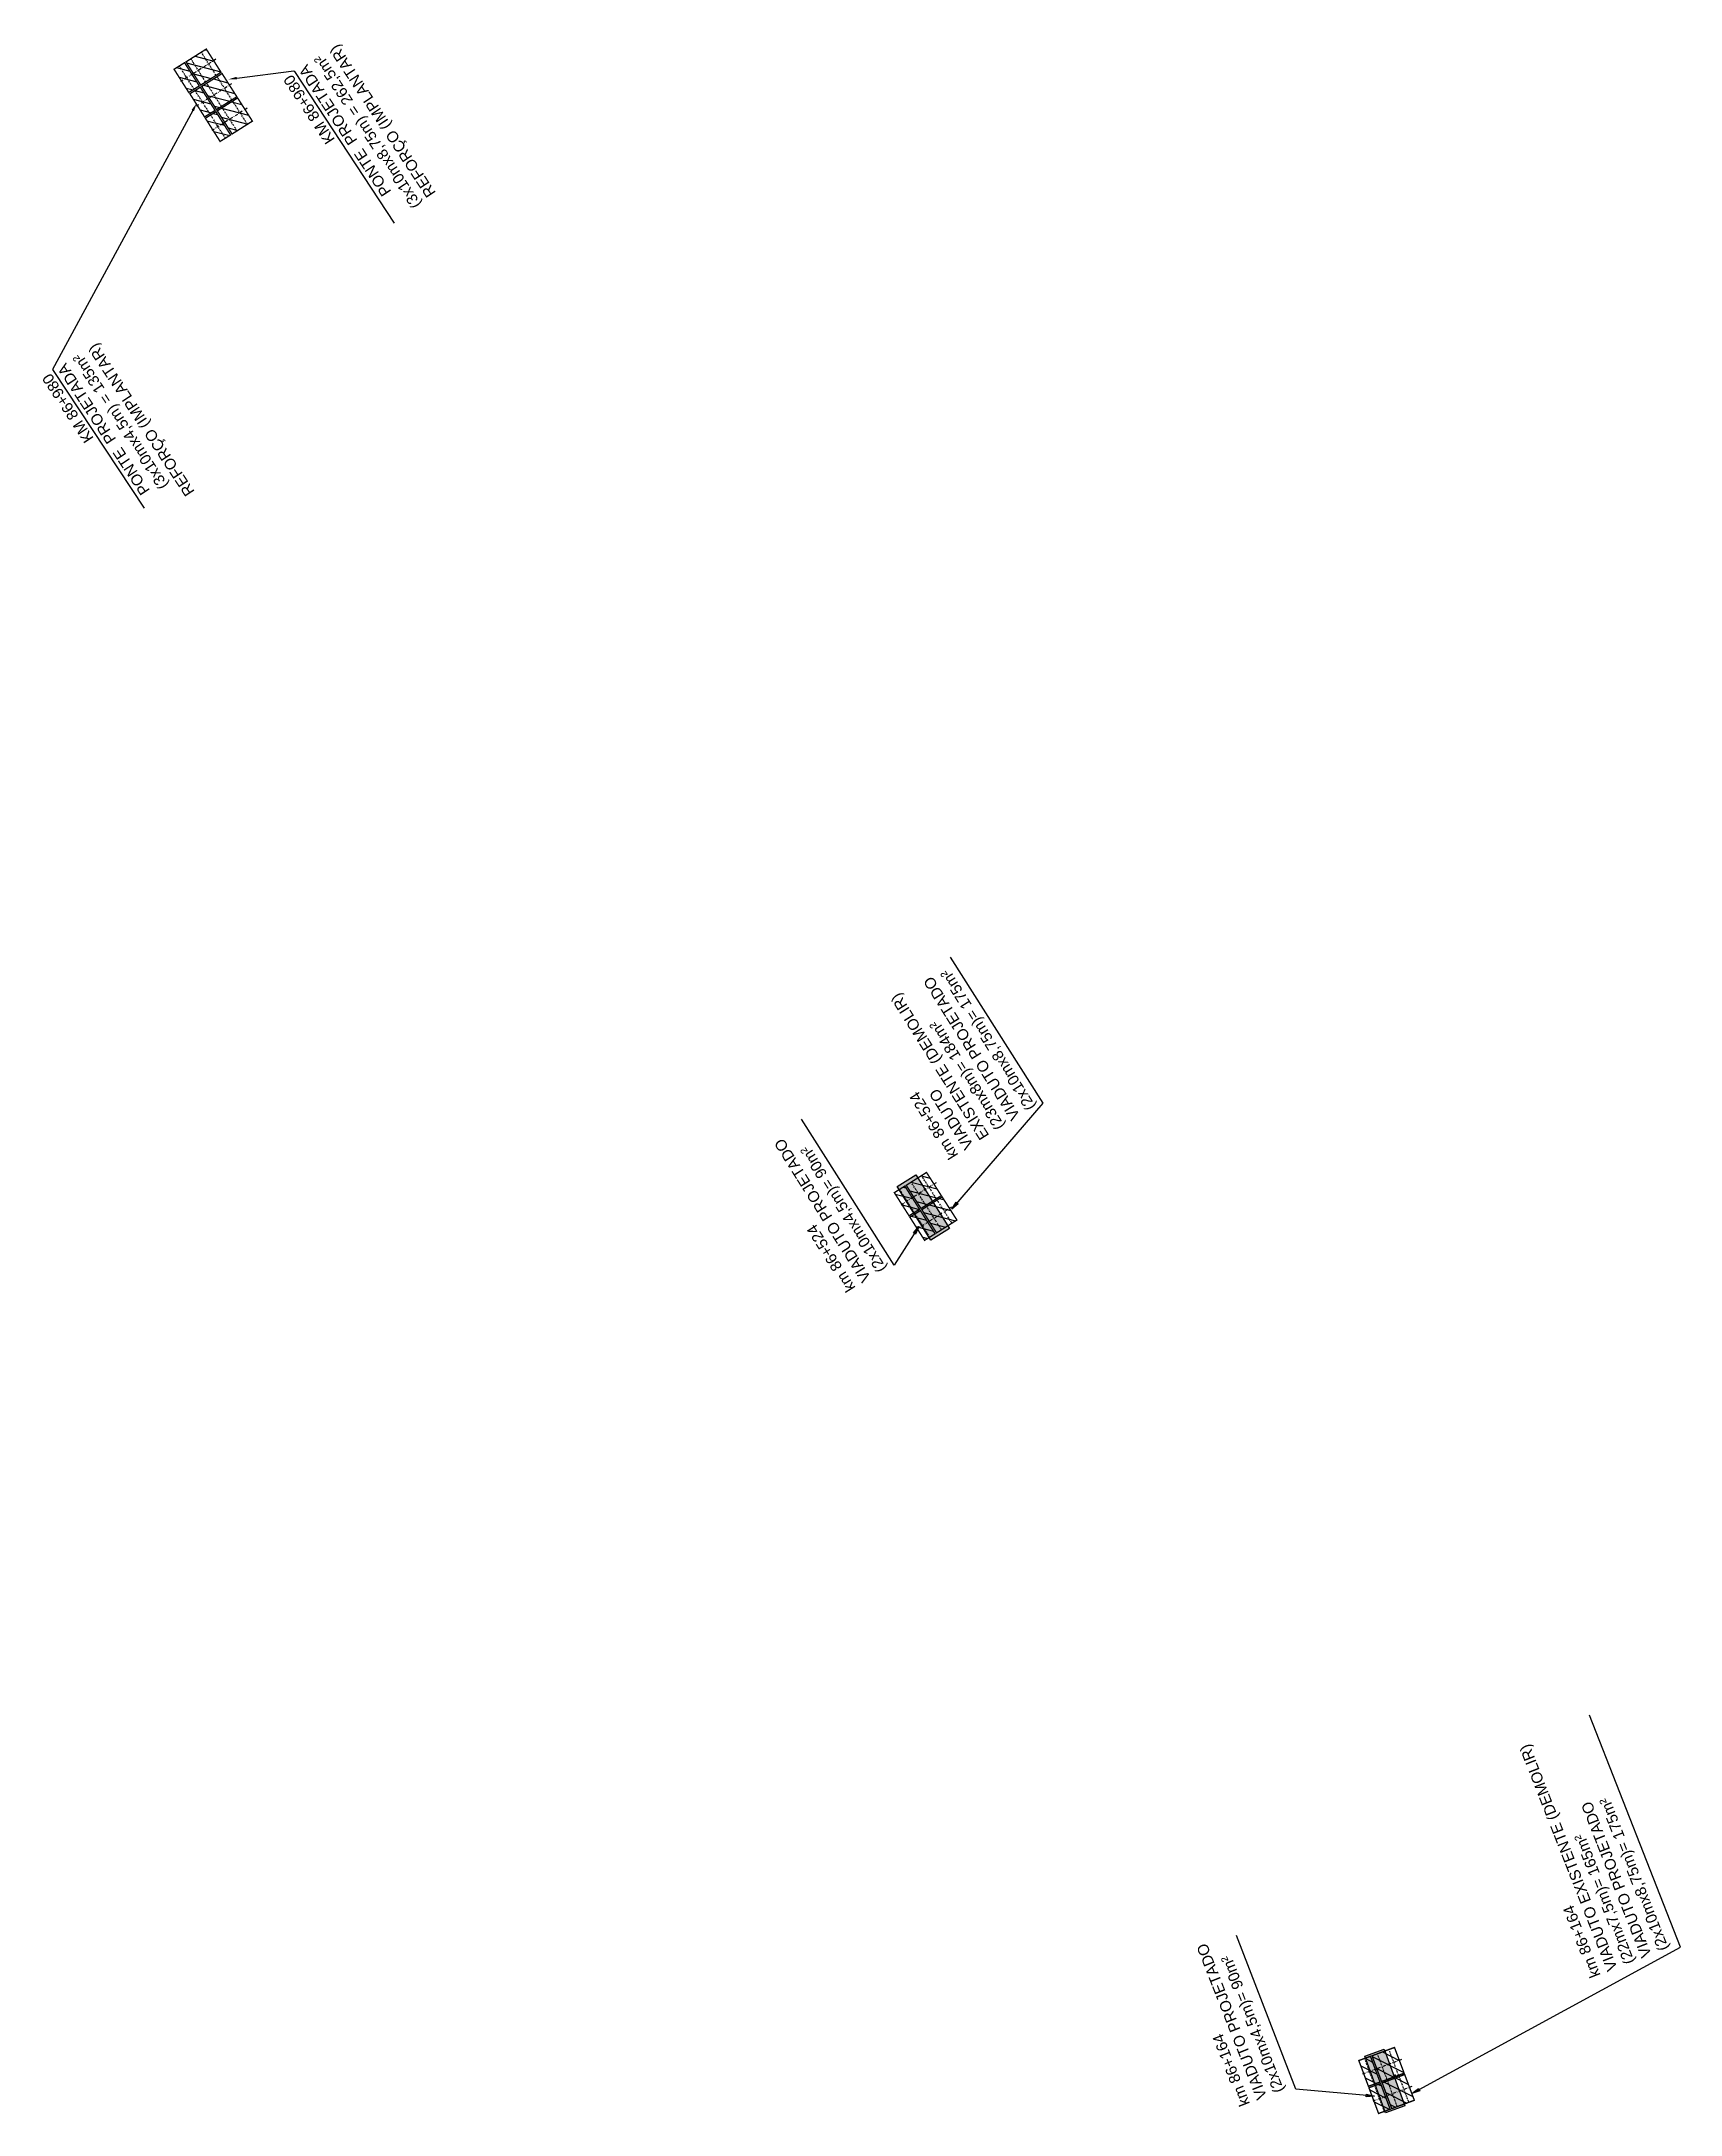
# Model space of a CAD drawing. Header units: metres. Extents: x 288915 to 323983, y 7382661 to 7464883.
# Drawn here: x 296463 to 297060, y 7453815 to 7454570 of the extents above; entities that cross this region are included whole.
import ezdxf
from ezdxf import colors
from ezdxf.entities.mleader import LeaderData, LeaderLine
from ezdxf.math import Vec2, Vec3

# ---------------------------------------------------------------- set-up
doc = ezdxf.new("R2010")
doc.units = ezdxf.units.M
doc.linetypes.add('DASHDOTX2', pattern=[2, 1, -0.5, 0, -0.5])
doc.layers.get('0').update_dxf_attribs({"color": 255})
for name, color, linetype in [('_DRENAGEM _TEXTOS_TIC', 2, 'Continuous'), ('_PASS. INFERIOR A CONSTRUIR', 10, 'Continuous'), ('_PONTE A DEMOLIR', 30, 'Continuous'), ('A-IMAGENS', 255, 'Continuous'), ('EIXO', 1, 'DASHDOTX2'), ('F-HZ-PI', 1, 'Continuous'), ('U-HZ-TEXTO-OAE', 2, 'Continuous')]:
    doc.layers.add(name, color=color, linetype=linetype)
doc.styles.add('ARIAL', font='arial.ttf')
doc.styles.add('DIM', font='arial.ttf', dxfattribs={"width": 0.8})
doc.styles.add('SIMPLEX', font='simplex.shx')
doc.dimstyles.new('U-1_2000', dxfattribs={"dimscale": 2, "dimtxt": 1.5, "dimasz": 0.75, "dimexe": 0.75, "dimexo": 0.75, "dimgap": 0.25, "dimtad": 1, "dimzin": 4, "dimtxsty": 'DIM', "dimblk": 'ARCHTICK', "dimcen": 0.7, "dimdle": 0.75, "dimclrd": 256, "dimclre": 256, "dimclrt": 256, "dimaunit": 1, "dimadec": 3, "dimazin": 2, "dimtfac": 1, "dimtofl": 0, "dimtmove": 0, "dimatfit": 3, "dimldrblk": 'CLOSEDBLANK', "dimfxl": 0, "dimtolj": 1, "dimtzin": 0, "dimlwd": -1, "dimlwe": -1, "dimarcsym": 0})

msp = doc.modelspace()

# ---------------------------------------------------------------- texts
at = {"layer": 'U-HZ-TEXTO-OAE', "color": 2, "linetype": 'Continuous', "lineweight": -3, "char_height": 4, "width": 150.2515, "attachment_point": 7, "style": 'ARIAL'}
for s, insert, rotation in [('{\\C256;km 86+524\\PVIADUTO\\PEXISTENTE (DEMOLIR) \\P(23mx8m)= 184m²\\PVIADUTO PROJETADO \\P(2x10mx8,75m)= 175m²}', (296825.96, 7454182.47), 122.19013), ('{\\C256;km 86+524\\PVIADUTO PROJETADO \\P(2x10mx4,5m)= 90m²}', (296771.63, 7454123.45), 122.19013), ('{\\C256;km 86+164\\PVIADUTO EXISTENTE (DEMOLIR) \\P(22mx7,5m)= 165m²\\PVIADUTO PROJETADO \\P(2x10mx8,75m)= 175m²}', (297056.53, 7453875.5), 111.43686), ('{\\C256;km 86+164\\PVIADUTO PROJETADO \\P(2x10mx4,5m)= 90m²}', (296916.46, 7453823.79), 111.43686)]:
    msp.add_mtext(s, dxfattribs=dict(at, insert=insert, rotation=rotation))

# ---------------------------------------------------------------- blocks, each defined once
blk = doc.blocks.new('PI SIMPLES 10 - MRS')
at = {"layer": '_PASS. INFERIOR A CONSTRUIR', "lineweight": -3}
h = blk.add_hatch(dxfattribs=at)
h.set_pattern_fill('ANSI31', color=160, angle=-91.3101)
h.set_pattern_definition([(313.68989726, (-6427578.618, 3651798.3033), (2.295807433, 2.1931468785), [])])
h.paths.add_polyline_path([(-62.6, 15.98), (-58.1, 16.01), (-57.95, 6.31), (-62.45, 6.28)])
at = {"layer": '_PASS. INFERIOR A CONSTRUIR', "color": 160, "lineweight": 30, "const_width": 0.5, "flags": 128}
blk.add_lwpolyline([(-62.6, 16.28), (-62.45, 6.28), (-57.95, 6.31), (-58.1, 16.31)], close=True, dxfattribs=at)
at = {"layer": 'EIXO', "color": 160, "ltscale": 0.5}
blk.add_line((-60.36, 16.58), (-60.2, 6.3), dxfattribs=at)
at = {"layer": 'EIXO', "color": 160}
blk.add_line((-57.74, 11.34), (-62.81, 11.25), dxfattribs=at)
blk = doc.blocks.new('PI MODULO DUPLO')
at = {"layer": '_PASS. INFERIOR A CONSTRUIR', "lineweight": -3}
h = blk.add_hatch(dxfattribs=at)
h.set_pattern_fill('ANSI31', color=256, angle=25.81050444)
h.paths.add_polyline_path([(320171.36, 7385549.15), (320167.27, 7385556.88), (320176.11, 7385561.59), (320180.2, 7385553.85)])
at = {"layer": '_PASS. INFERIOR A CONSTRUIR', "lineweight": 30, "const_width": 0.5, "flags": 128}
blk.add_lwpolyline([(320171.36, 7385549.15), (320167.27, 7385556.88), (320176.11, 7385561.59), (320180.2, 7385553.85)], close=True, dxfattribs=at)
at = {"layer": 'EIXO', "ltscale": 0.5}
for p, q in [((320177.1, 7385559.7), (320168.26, 7385555)), ((320179.21, 7385555.73), (320170.38, 7385551.03))]:
    blk.add_line(p, q, dxfattribs=at)
at = {"layer": 'EIXO'}
blk.add_line((320171.26, 7385560.04), (320176.17, 7385550.8), dxfattribs=at)
blk = doc.blocks.new('_ArchTick')
at = {"color": 0, "linetype": 'ByBlock', "const_width": 0.15}
blk.add_lwpolyline([(-0.5, -0.5), (0.5, 0.5)], dxfattribs=at)

# ---------------------------------------------------------------- hatches: boundary and pattern name
at = {"layer": '_PONTE A DEMOLIR', "transparency": 33554495}
h = msp.add_hatch(color=256, dxfattribs=at)
h.dxf.hatch_style = 1
h.paths.add_polyline_path([(296786.62, 7454133.06), (296774.39, 7454152.54), (296781.16, 7454156.79), (296793.39, 7454137.31)])
h = msp.add_hatch(color=256, dxfattribs=at)
h.dxf.hatch_style = 1
h.paths.add_polyline_path([(296952.27, 7453815.1), (296944.68, 7453835.75), (296951.71, 7453838.34), (296959.31, 7453817.69)])

# ---------------------------------------------------------------- linework, layer by layer
at = {"layer": '_PONTE A DEMOLIR'}
for points in [[(296786.62, 7454133.06), (296774.39, 7454152.54), (296781.16, 7454156.79), (296793.39, 7454137.31), (296786.62, 7454133.06)], [(296952.27, 7453815.1), (296944.68, 7453835.75), (296951.71, 7453838.34), (296959.31, 7453817.69), (296952.27, 7453815.1)]]:
    msp.add_lwpolyline(points, close=True, dxfattribs=at)
at = {"layer": 'F-HZ-PI', "color": 1, "linetype": 'Continuous', "lineweight": -3}
for centre in [(296525.71, 7454543.78), (296782.28, 7454143.48), (296955.77, 7453828.87)]:
    msp.add_circle(centre, 0.05, dxfattribs=at)
for p in [(296525.71, 7454543.78), (296782.28, 7454143.48), (296955.77, 7453828.87)]:
    msp.add_point(p, dxfattribs=at)

# ---------------------------------------------------------------- block references
at = {"layer": 'A-IMAGENS'}
for name, p, rotation in [('PI MODULO DUPLO', (-7091716.86, 7203821.51), 274.4260280431087), ('PI SIMPLES 10 - MRS', (296458.32, 7454534.6), 211.5667712620873), ('PI MODULO DUPLO', (-7091711.11, 7203812.59), 274.4260280431087), ('PI SIMPLES 10 - MRS', (296464.08, 7454525.67), 211.5667712620873), ('PI SIMPLES 10 - MRS', (296469.73, 7454516.75), 211.5667712620873), ('PI MODULO DUPLO', (-7091705.44, 7203803.7), 274.4260280431087), ('PI MODULO DUPLO', (-7091454.54, 7203412.29), 274.4260280431087), ('PI SIMPLES 10 - MRS', (296720.65, 7454125.38), 211.5667712620873), ('PI SIMPLES 10 - MRS', (296726.31, 7454116.45), 211.5667712620873), ('PI MODULO DUPLO', (-7091448.86, 7203403.4), 274.4260280431087), ('PI SIMPLES 10 - MRS', (296885.79, 7453820.65), 199.6380927449324), ('PI MODULO DUPLO', (-6983567.43, 8735612.56), 262.4973495259538), ('PI SIMPLES 10 - MRS', (296889.48, 7453810.74), 199.6380927449324), ('PI MODULO DUPLO', (-6983563.72, 8735602.7), 262.4973495259538)]:
    msp.add_blockref(name, p, dxfattribs=dict(at, rotation=rotation))

msp.set_redraw_order([(e.dxf.handle, doc.entitydb.next_handle()) for e in msp.query("TEXT MTEXT ATTDEF DIMENSION ARC_DIMENSION")])  # texts and dimensions are drawn at this point

# ---------------------------------------------------------------- leaders
at = {"layer": '_DRENAGEM _TEXTOS_TIC', "color": 2, "linetype": 'Continuous', "lineweight": -3}
ml = msp.add_multileader_mtext('Standard', dxfattribs=at)
ml.set_content('{\\fArial|b0|i0|c0|p34;\\C256;KM 86+980\\PPONTE  PROJETADA \\P(3x10mx8,75m) = 262,5m²\\PREFORÇO (IMPLANTAR)}', color=2, style='SIMPLEX')
ml.set_leader_properties(color=256)
ml.build(insert=Vec2(0, 0))
ml.multileader.update_dxf_attribs({"text_right_attachment_type": 6, "dogleg_length": 0.36, "arrow_head_size": 3})
ctx = ml.context
ctx.base_point, ctx.arrow_head_size, ctx.landing_gap_size, ctx.plane_origin, ctx.plane_x_axis, ctx.plane_y_axis = Vec3(296588.71, 7454502.63), 3, 0.09, Vec3(296836.24, 7454561.11), Vec3(-0.550456, 0.834864), Vec3(-0.834864, -0.550456)
ctx.right_attachment, ctx.text_align_type = 6, 2
notes = []
notes.append((ctx, [(1, (1, 1, 0), (296554.66, 7454558.99), (0.550456, -0.834864), 0.36, [(0, [(296530.91, 7454555.95)], 0, [])])]))
ctx.mtext.insert, ctx.mtext.text_direction, ctx.mtext.rotation, ctx.mtext.width, ctx.mtext.defined_height, ctx.mtext.alignment, ctx.mtext.flow_direction = Vec3(296550.58, 7454555.76), Vec3(-0.550456, 0.834864), 2.153707, 111.7767, 31.93, 3, 5
ml = msp.add_multileader_mtext('Standard', dxfattribs=at)
ml.set_content('{\\fArial|b0|i0|c0|p34;\\C256;KM 86+980\\PPONTE  PROJETADA \\P(3x10mx4,5m) = 135m²\\PREFORÇO (IMPLANTAR)}', color=2, style='SIMPLEX')
ml.set_leader_properties(color=256)
ml.build(insert=Vec2(0, 0))
ml.multileader.update_dxf_attribs({"text_right_attachment_type": 6, "dogleg_length": 0.36, "arrow_head_size": 3})
ctx = ml.context
ctx.base_point, ctx.arrow_head_size, ctx.landing_gap_size, ctx.plane_origin, ctx.plane_x_axis, ctx.plane_y_axis = Vec3(296500.46, 7454394.39), 3, 0.09, Vec3(296772.11, 7454502.75), Vec3(-0.550456, 0.834864), Vec3(-0.834864, -0.550456)
ctx.right_attachment, ctx.text_align_type = 6, 2
notes.append((ctx, [(1, (1, 1, 0), (296466.79, 7454450.16), (0.550456, -0.834864), 0.36, [(0, [(296519.24, 7454547.17)], 0, [])])]))
ctx.mtext.insert, ctx.mtext.text_direction, ctx.mtext.rotation, ctx.mtext.width, ctx.mtext.defined_height, ctx.mtext.alignment, ctx.mtext.flow_direction = Vec3(296462.71, 7454446.93), Vec3(-0.550456, 0.834864), 2.153707, 111.7767, 31.93, 3, 5
at = {"layer": 'U-HZ-TEXTO-OAE', "color": 2, "linetype": 'Continuous', "lineweight": -3}
for points in [[(296794.29, 7454144.33), (296827.59, 7454182.96), (296793.84, 7454236.12)], [(296782.3, 7454137.98), (296773.26, 7454123.95), (296739.51, 7454177.11)], [(296961.81, 7453822.12), (297059.66, 7453875.45), (297026.45, 7453959.99)], [(296948.22, 7453821.18), (296919.58, 7453823.73), (296897.95, 7453879.74)]]:
    msp.add_leader(points, dimstyle='U-1_2000', override={"dimscale": 1, "dimasz": 3}, dxfattribs=at)
for ctx, leaders in notes:
    for number, flags, end, landing, length, lines in leaders:
        leader = LeaderData()
        leader.index, (leader.has_last_leader_line, leader.has_dogleg_vector, leader.attachment_direction) = number, flags
        leader.last_leader_point, leader.dogleg_vector, leader.dogleg_length = Vec3(end), Vec3(landing), length
        for number, points, colour, breaks in lines:
            line = LeaderLine()
            line.index, line.vertices, line.color, line.breaks = number, Vec3.list(points), colors.encode_raw_color(colour), breaks
            leader.lines.append(line)
        ctx.leaders.append(leader)

doc.saveas('drawing.dxf')
